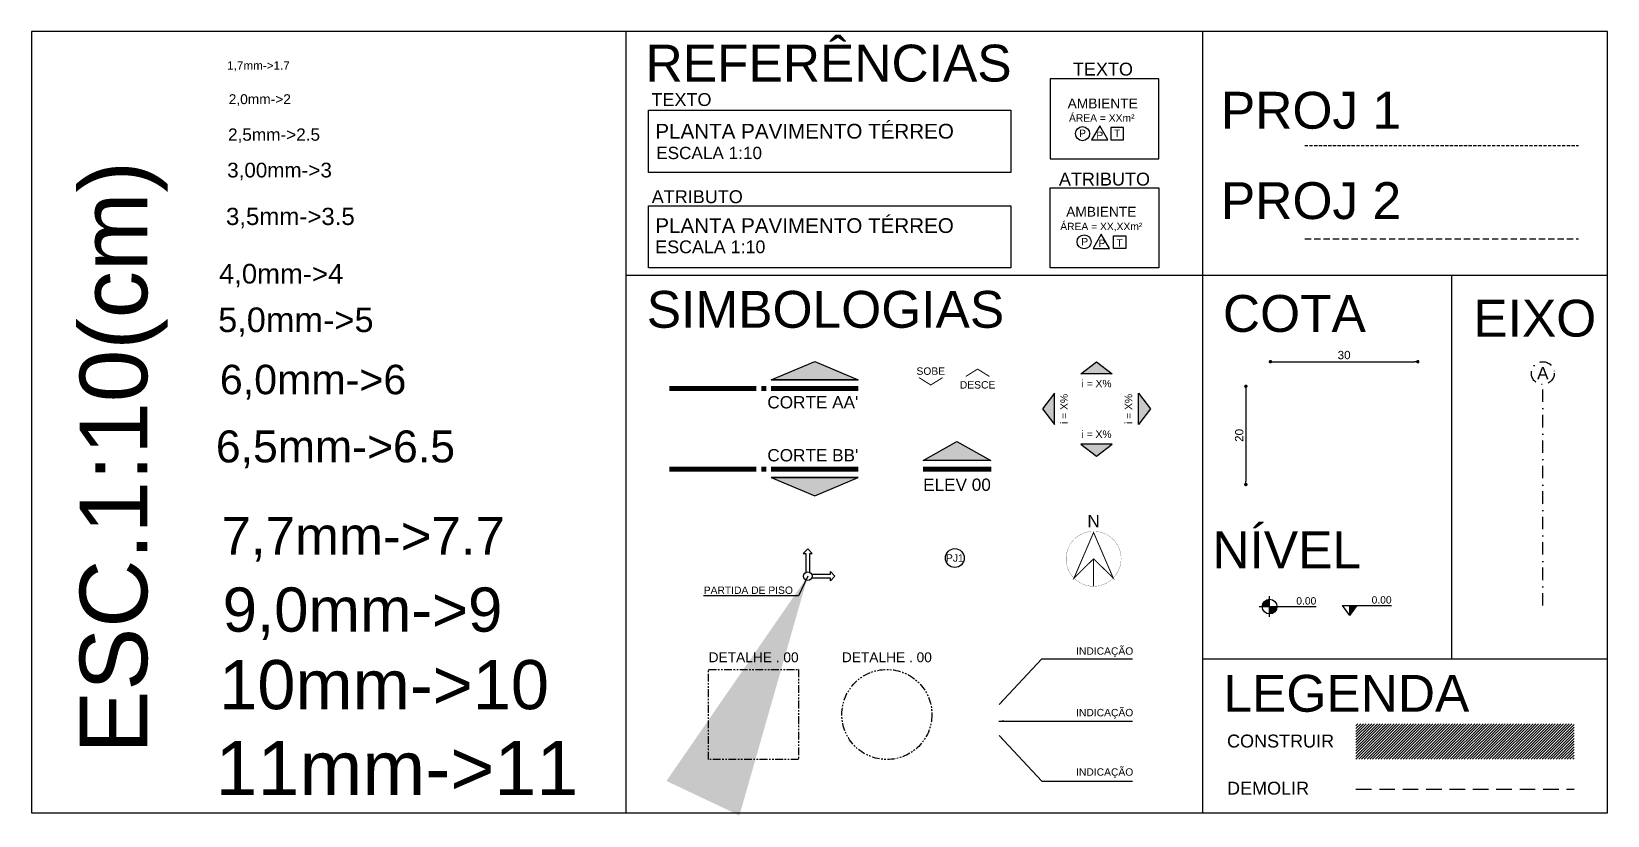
# Model space of a CAD drawing. Header units: millimetres. Extents: x 2839 to 75429, y 16062 to 42710.
# Drawn here: x 31486.9 to 31807.7, y 17172.3 to 17331.8 of the extents above; entities that cross this region are included whole.
import ezdxf
from ezdxf.enums import TextEntityAlignment as Align

# ---------------------------------------------------------------- set-up
doc = ezdxf.new("R2010")
doc.units = ezdxf.units.MM
for name, pattern in [('DASHDOTX2', [50.8, 25.4, -12.7, 0, -12.7]), ('DASHED', [19.05, 12.7, -6.35]), ('DASHED2', [9.525, 6.35, -3.175]), ('PHANTOM2', [31.75, 15.875, -3.175, 3.175, -3.175, 3.175, -3.175])]:
    doc.linetypes.add(name, pattern=pattern)
for name, color, linetype in [('ARQ_Construir', 150, 'Continuous'), ('ARQ_Cotas', 10, 'Continuous'), ('ARQ_Cotas de Nível', 10, 'Continuous'), ('ARQ_Demolir', 30, 'DASHED'), ('ARQ_Eixo', 10, 'DASHDOTX2'), ('ARQ_Indicações', 10, 'Continuous'), ('ARQ_Projeção 01', 1, 'DASHED2'), ('ARQ_Projeção 02', 2, 'DASHED'), ('ARQ_Simbologia', 50, 'Continuous'), ('ARQ_Texto', 7, 'Continuous')]:
    doc.layers.add(name, color=color, linetype=linetype)
doc.styles.add('100', font='arial.ttf', dxfattribs={"height": 31.25})
doc.styles.add('120', font='arial.ttf', dxfattribs={"height": 37.5})
doc.styles.add('140', font='arial.ttf', dxfattribs={"height": 43.75})
doc.styles.add('175', font='arial.ttf', dxfattribs={"height": 50})
doc.styles.add('200', font='arial.ttf', dxfattribs={"height": 62.5})
doc.styles.add('240', font='arial.ttf', dxfattribs={"height": 75})
doc.styles.add('290', font='arial.ttf', dxfattribs={"height": 81.25})
doc.styles.add('350', font='arial.ttf', dxfattribs={"height": 92.75})
doc.styles.add('400', font='arial.ttf', dxfattribs={"height": 112.5})
doc.styles.add('450', font='arial.ttf', dxfattribs={"height": 125})
doc.styles.add('500', font='arial.ttf', dxfattribs={"height": 137.5})
doc.styles.add('60', font='arial.ttf', dxfattribs={"height": 18.75})
doc.styles.add('80', font='arial.ttf', dxfattribs={"height": 25})
doc.styles.add('COTA', font='arial.ttf')
doc.dimstyles.new('esc_10', dxfattribs={"dimtxt": 1.7, "dimasz": 0.7, "dimexe": 1, "dimexo": 0.5, "dimgap": 0, "dimtad": 0, "dimzin": 12, "dimdsep": 46, "dimtxsty": 'COTA', "dimblk": 'DOT', "dimcen": 0.09, "dimse1": 1, "dimse2": 1, "dimclrd": 256, "dimclre": 256, "dimclrt": 7, "dimaunit": 1, "dimadec": 4, "dimazin": 0, "dimtfac": 0.024, "dimtix": 1, "dimtmove": 2, "dimatfit": 3, "dimfxl": 8, "dimtvp": 0.773333, "dimtolj": 1, "dimtzin": 12, "dimlwd": -1, "dimlwe": -1, "dimarcsym": 0})
doc.dimstyles.new('esc_50', dxfattribs={"dimtxt": 8.5, "dimasz": 3.5, "dimexe": 5, "dimexo": 2.5, "dimgap": 0, "dimtad": 0, "dimzin": 12, "dimdsep": 46, "dimtxsty": 'COTA', "dimblk": 'DOT', "dimcen": 0.09, "dimse1": 1, "dimse2": 1, "dimclrd": 256, "dimclre": 256, "dimclrt": 7, "dimaunit": 1, "dimadec": 4, "dimazin": 0, "dimtfac": 0.024, "dimtix": 1, "dimtmove": 2, "dimatfit": 3, "dimfxl": 8, "dimtvp": 0.773333, "dimtolj": 1, "dimtzin": 12, "dimlwd": -1, "dimlwe": -1, "dimarcsym": 0})

msp = doc.modelspace()

# ---------------------------------------------------------------- texts
at = {"layer": 'ARQ_Texto'}
for s, height, style, p in [('REFERÊNCIAS', 7.5, '120', (31611.874, 17321.644)), ('1,7mm->1.7', 1.7, '60', (31526.706, 17324.06)), ('TEXTO', 2.625, '120', (31698.866, 17322.857)), ('2,0mm->2', 2, '80', (31527.017, 17317.056)), ('TEXTO', 2.625, '120', (31613.068, 17316.666)), ('PROJ 1', 7.5, '120', (31728.999, 17312.049)), ('2,5mm->2.5', 2.5, '100', (31526.878, 17309.6)), ('PLANTA PAVIMENTO TÉRREO', 3, '120', (31613.86, 17310.034)), ('ESCALA 1:10', 2.5, '100', (31614.031, 17305.862)), ('3,00mm->3', 3, '120', (31526.707, 17302.122)), ('ATRIBUTO', 2.625, '120', (31696.017, 17300.473)), ('ATRIBUTO', 2.625, '120', (31613.13, 17296.896)), ('PROJ 2', 7.5, '120', (31728.999, 17293.66)), ('3,5mm->3.5', 3.5, '140', (31526.453, 17292.446)), ('4,0mm->4', 4, '175', (31525.037, 17280.532)), ('SIMBOLOGIAS', 7.5, '120', (31612.111, 17271.533)), ('COTA', 7.5, '120', (31729.402, 17270.698)), ('EIXO', 7.5, '120', (31780.376, 17269.731)), ('5,0mm->5', 5, '200', (31524.871, 17270.658)), ('6,0mm->6', 6, '240', (31525.208, 17258.007)), ('6,5mm->6.5', 6.5, '290', (31524.395, 17244.137)), ('7,7mm->7.7', 7.7, '350', (31525.551, 17225.353)), ('NÍVEL', 7.5, '120', (31727.251, 17222.595)), ('9,0mm->9', 9, '400', (31525.782, 17209.686)), ('PARTIDA DE PISO', 1.5, '60', (31623.709, 17217.375)), ('10mm->10', 10, '450', (31525.072, 17193.909)), ('LEGENDA', 7.5, '120', (31729.502, 17193.393)), ('11mm->11', 11, '500', (31524.325, 17176.44)), ('CONSTRUIR', 2.625, '120', (31730.242, 17186.118)), ('DEMOLIR', 2.625, '120', (31730.242, 17176.526))]:
    msp.add_text(s, height=height, dxfattribs=dict(at, style=style)).set_placement(p)
for s, height, style, p in [('AMBIENTE', 2, '80', (31704.938, 17316.187)), ('ÁREA = XXm²', 1.5, '60', (31704.738, 17313.48)), ('P', 1.5, '60', (31700.83, 17310.347)), ('P', 1.5, '60', (31704.334, 17309.948)), ('T', 1.5, '60', (31707.884, 17310.347)), ('SOBE', 1.5, '60', (31669.934, 17261.965)), ('DESCE', 1.5, '60', (31679.464, 17259.166)), ('i = X%%%', 1.5, '60', (31703.679, 17259.432)), ('i = X%%%', 1.5, '60', (31703.679, 17249.134)), ('ELEV 00', 2.5, '100', (31675.269, 17238.342)), ('DETALHE . 00', 2, '80', (31633.871, 17203.474)), ('DETALHE . 00', 2, '80', (31660.993, 17203.474))]:
    msp.add_text(s, height=height, dxfattribs=dict(at, style=style)).set_placement(p, align=Align.CENTER)
at = {"layer": 'ARQ_Texto', "style": '500'}
msp.add_text('ESC.1:10(cm)', height=13.75, rotation=90, dxfattribs=at).set_placement((31510.436, 17184.857))
at = {"layer": 'ARQ_Texto', "style": '100'}
msp.add_text('A', height=2.5, dxfattribs=at).set_placement((31794.522, 17262.298), align=Align.MIDDLE)
at = {"layer": 'ARQ_Texto'}
for s, height, style, p in [("CORTE AA'", 2.5, '100', (31655.178, 17255.124)), ("CORTE BB'", 2.5, '100', (31655.178, 17244.345)), ('0.00', 1.5, '60', (31748.417, 17215.204)), ('0.00', 1.5, '60', (31763.747, 17215.4))]:
    msp.add_text(s, height=height, dxfattribs=dict(at, style=style)).set_placement(p, align=Align.RIGHT)
at = {"layer": 'ARQ_Texto', "style": '60'}
for p in [(31697.828, 17255.018), (31710.934, 17255.017)]:
    msp.add_text('i = X%%%', height=1.5, rotation=90, dxfattribs=at).set_placement(p, align=Align.CENTER)
at = {"layer": 'ARQ_Texto', "char_height": 1.5, "attachment_point": 1, "style": '60'}
for insert, width in [((31699.513, 17206.497), 11.47057), ((31699.513, 17193.97), 11.4555), ((31699.513, 17181.879), 11.47057)]:
    msp.add_mtext('INDICAÇÃO', dxfattribs=dict(at, insert=insert, width=width))
at = {"layer": 'ARQ_Texto', "style": '60'}
msp.add_attdef('PJ1', text='', height=1.5, dxfattribs=at).set_placement((31674.83, 17224.672), align=Align.MIDDLE)

# ---------------------------------------------------------------- blocks, each defined once
blk = doc.blocks.new('_Dot')
at = {"color": 0, "linetype": 'ByBlock', "lineweight": -2}
blk.add_line((-0.5, 0), (-1, 0), dxfattribs=at)
at = {"color": 0, "linetype": 'ByBlock', "const_width": 0.5}
blk.add_lwpolyline([(-0.25, 0, 1), (0.25, 0, 1)], format="xyb", close=True, dxfattribs=at)
blk = doc.blocks.new('*D38')
at = {"layer": 'ARQ_Cotas'}
blk.add_line((31739.77, 17264.63), (31768.37, 17264.63), dxfattribs=at)
at = {"layer": 'DEFPOINTS', "color": 0}
for p in [(31769.07, 17264.63), (31739.07, 17259.63), (31769.07, 17259.63)]:
    blk.add_point(p, dxfattribs=at)
at = {"layer": 'ARQ_Cotas', "xscale": 0.7, "yscale": 0.7, "zscale": 0.7, "rotation": 180}
blk.add_blockref('_Dot', (31739.07, 17264.63), dxfattribs=at)
at = {"layer": 'ARQ_Cotas', "xscale": 0.7, "yscale": 0.7, "zscale": 0.7}
blk.add_blockref('_Dot', (31769.07, 17264.63), dxfattribs=at)
at = {"layer": 'ARQ_Cotas', "color": 7, "insert": (31754.07, 17265.97), "char_height": 1.7, "attachment_point": 5, "style": 'COTA'}
blk.add_mtext('\\A1;30', dxfattribs=at)
blk = doc.blocks.new('A$C061752A4')
h = blk.add_hatch(color=256)
h.paths.add_polyline_path([(2, 7.5, 0.414214), (-5.5, 0), (2, 0)])
h.paths.add_polyline_path([(9.5, 0), (2, 0), (2, -7.5, 0.414214)])
for p, q in [((2, -10.5), (2, 10.5)), ((-8.5, 0), (49.5, 0))]:
    blk.add_line(p, q)
blk.add_circle((2, 0), 7.5)
blk = doc.blocks.new('A$C53301501')
blk.add_hatch(color=256).paths.add_polyline_path([(7.5, 10), (0, 10), (0, 0)])
for p, q in [((-7.5, 10), (42.5, 10)), ((0, 0), (-7.5, 10)), ((0, 0), (0, 10)), ((0, 0), (7.5, 10))]:
    blk.add_line(p, q)
blk = doc.blocks.new('A$C291E434F')
for points in [[(2, 3.9), (2, 23.1), (4.6, 23.1), (0, 27.7), (-4.6, 23.1), (-2, 23.1), (-2, 3.9)], [(3.9, 2), (23.1, 2), (23.1, 4.6), (27.7, 0), (23.1, -4.6), (23.1, -2), (3.9, -2)]]:
    blk.add_lwpolyline(points)
blk.add_circle((0, 0), 4.34)
blk = doc.blocks.new('A$C164A0A55')
blk.add_hatch(color=256).paths.add_polyline_path([(16, 0), (-16, 0), (0, 12.2)])
for p, q in [((-16, 0), (0, 12.2)), ((16, 0), (-16, 0)), ((0, 12.2), (16, 0))]:
    blk.add_line(p, q)
at = {"layer": 'ARQ_Simbologia'}
blk.add_line((16, 0), (16, 0), dxfattribs=at)
blk = doc.blocks.new('*D39')
at = {"layer": 'ARQ_Cotas'}
blk.add_line((31734.07, 17258.93), (31734.07, 17240.33), dxfattribs=at)
at = {"layer": 'DEFPOINTS', "color": 0}
for p in [(31739.07, 17259.63), (31734.07, 17239.63), (31739.07, 17239.63)]:
    blk.add_point(p, dxfattribs=at)
at = {"layer": 'ARQ_Cotas', "xscale": 0.7, "yscale": 0.7, "zscale": 0.7}
for p, rotation in [((31734.07, 17259.63), 90), ((31734.07, 17239.63), 270)]:
    blk.add_blockref('_Dot', p, dxfattribs=dict(at, rotation=rotation))
at = {"layer": 'ARQ_Cotas', "color": 7, "insert": (31732.73, 17249.63), "char_height": 1.7, "attachment_point": 5, "rotation": 90, "style": 'COTA'}
blk.add_mtext('\\A1;20', dxfattribs=at)
blk = doc.blocks.new('IND-LOCAL-1')
at = {"layer": 'ARQ_Simbologia'}
blk.add_lwpolyline([(25.3, -32.6), (46.2, -32.6), (35.8, -14.5)], close=True, dxfattribs=at)
blk.add_lwpolyline([(67.2, -32.6), (51.1, -32.6), (51.1, -16.5), (67.2, -16.5), (67.2, -32.6)], dxfattribs=at)
blk.add_circle((13.9, -24.2), 8.93, dxfattribs=at)
at = {"layer": 'ARQ_Texto', "style": 'COTA'}
for tag, p, height in [('LOCAL', (-1.1, 17.9), 12.5), ('LOCAL-1', (-1.1, 0.4), 12.5), ('AREA', (1.5, -16.1), 7.5)]:
    blk.add_attdef(tag, p, '', height=height, dxfattribs=at)
for tag, p in [('PISO', (12.8, -25.2)), ('PAR', (35.2, -24.8)), ('TETO', (58.4, -25.4))]:
    blk.add_attdef(tag, text='', height=7.5, dxfattribs=at).set_placement(p, align=Align.MIDDLE)
blk = doc.blocks.new('IND-DESENHOS')
at = {"layer": 'ARQ_Texto', "style": 'COTA'}
for tag, p, height in [('DESENHO1', (0, 25), 20), ('DESENHO', (0, 0), 20), ('ESCALA', (0, -15), 10), ('AREA', (0, -30), 10)]:
    blk.add_attdef(tag, p, '', height=height, dxfattribs=at)
blk = doc.blocks.new('A$C5CB55066')
at = {"layer": 'ARQ_Simbologia'}
blk.add_hatch(color=256, dxfattribs=at).paths.add_polyline_path([(670, 195), (1113, 9), (226, 9)])
blk.add_line((226, 9), (1113, 9), dxfattribs=at)
blk.add_lwpolyline([(670, 195), (1113, 9), (226, 9)], close=True, dxfattribs=at)
at = {"layer": 'ARQ_Simbologia', "const_width": 50}
for points in [[(-811, -77), (76, -77)], [(176, -77), (126, -77)], [(1113, -77), (226, -77)]]:
    blk.add_lwpolyline(points, dxfattribs=at)
blk = doc.blocks.new('A$C4C9A12F2')
at = {"layer": 'ARQ_Simbologia'}
h = blk.add_hatch(color=256, dxfattribs=at)
h.paths.add_polyline_path([(30, 76), (376, -117), (-315, -117)])
edge = h.paths.add_edge_path(flags=17)
edge.add_line((376, -117), (-315, -117))
blk.add_line((376, -117), (-315, -117), dxfattribs=at)
blk.add_lwpolyline([(30, 76), (376, -117), (-315, -117)], close=True, dxfattribs=at)
at = {"layer": 'ARQ_Simbologia', "const_width": 50}
blk.add_lwpolyline([(-315, -204), (380, -204)], dxfattribs=at)
blk = doc.blocks.new('A$C51210F19')
at = {"layer": 'ARQ_Simbologia', "const_width": 0.8}
blk.add_lwpolyline([(-112.3, 2.1, 1), (111.7, 2.1, 1), (-112.3, 2.1, 1)], format="xyb", dxfattribs=at)
at = {"layer": 'ARQ_Simbologia', "const_width": 4}
for points in [[(-79.9, -76.2), (-0.3, 109.3), (79.5, -76), (-0.3, 2.1), (-79.9, -76.2)], [(-0.3, 2.1), (-0.3, -109.9)]]:
    blk.add_lwpolyline(points, dxfattribs=at)
blk = doc.blocks.new('A$C0C9F2F63')
at = {"layer": 'ARQ_Simbologia', "xscale": 0.25, "yscale": 0.25, "zscale": 0.25}
blk.add_blockref('A$C51210F19', (2.6, 0.6), dxfattribs=at)
at = {"layer": 'ARQ_Simbologia', "color": 7, "style": '100'}
blk.add_text('N', height=12.5, dxfattribs=at).set_placement((2.5, 33.3), align=Align.CENTER)

# ---------------------------------------------------------------- dimensions: what is measured, and where the dimension line sits
at = {"layer": 'ARQ_Cotas'}
dim = msp.add_linear_dim(base=(31769.07, 17264.63), p1=(31739.07, 17259.63), p2=(31769.07, 17259.63), dimstyle='esc_10', dxfattribs=at)
dim.commit()
dim.dimension.update_dxf_attribs({"geometry": '*D38', "text_midpoint": (31754.07, 17265.974)})
dim = msp.add_linear_dim(base=(31734.07, 17239.63), p1=(31739.07, 17259.63), p2=(31739.07, 17239.63), angle=270, dimstyle='esc_10', dxfattribs=at)
dim.commit()
dim.dimension.update_dxf_attribs({"geometry": '*D39', "text_midpoint": (31732.727, 17249.63)})

# ---------------------------------------------------------------- hatches: boundary and pattern name
at = {"layer": 'ARQ_Construir'}
h = msp.add_hatch(dxfattribs=at)
h.set_pattern_fill('_USER', color=256, scale=0.4, angle=45, style=0, pattern_type=0)
h.set_pattern_definition([(45, (31756.48284, 17183.7316), (-0.2828427, 0.2828427), [])])
h.paths.add_polyline_path([(31800.896, 17190.93), (31756.483, 17190.93), (31756.483, 17183.732), (31800.896, 17183.732)])

# ---------------------------------------------------------------- linework, layer by layer
for p, q in [((31607.912, 17172.806), (31607.912, 17331.82)), ((31725.301, 17172.806), (31725.301, 17331.82)), ((31607.912, 17282.272), (31807.688, 17282.272)), ((31775.965, 17282.272), (31775.965, 17204.167)), ((31725.301, 17204.167), (31807.688, 17204.167))]:
    msp.add_line(p, q)
for points in [[(31807.688, 17331.82), (31486.874, 17331.82), (31486.874, 17172.806), (31807.688, 17172.806)], [(31716.353, 17322.187), (31694.252, 17322.187), (31694.252, 17305.885), (31716.353, 17305.885)], [(31612.481, 17315.82), (31686.244, 17315.82), (31686.244, 17303.162), (31612.481, 17303.162)], [(31694.252, 17300.02), (31716.353, 17300.02), (31716.353, 17283.718), (31694.252, 17283.718)], [(31612.481, 17296.376), (31686.244, 17296.376), (31686.244, 17283.718), (31612.481, 17283.718)]]:
    msp.add_lwpolyline(points, close=True)
at = {"layer": 'ARQ_Demolir', "ltscale": 0.25}
msp.add_line((31756.483, 17177.636), (31800.896, 17177.636), dxfattribs=at)
at = {"layer": 'ARQ_Eixo', "ltscale": 0.1}
msp.add_line((31794.522, 17215.003), (31794.522, 17259.967), dxfattribs=at)
msp.add_circle((31794.522, 17262.298), 2.332, dxfattribs=at)
at = {"layer": 'ARQ_Indicações', "linetype": 'PHANTOM2', "ltscale": 0.1}
msp.add_lwpolyline([(31624.706, 17201.998), (31643.036, 17201.998), (31643.036, 17183.668), (31624.706, 17183.668)], close=True, dxfattribs=at)
at = {"layer": 'ARQ_Indicações'}
msp.add_circle((31674.83, 17224.672), 1.917, dxfattribs=at)
at = {"layer": 'ARQ_Indicações', "linetype": 'PHANTOM2', "ltscale": 0.1}
msp.add_circle((31660.993, 17192.833), 9.165, dxfattribs=at)
at = {"layer": 'ARQ_Projeção 01', "ltscale": 0.1}
msp.add_line((31746.085, 17308.609), (31801.801, 17308.609), dxfattribs=at)
at = {"layer": 'ARQ_Projeção 02', "ltscale": 0.1}
msp.add_line((31746.085, 17289.642), (31801.801, 17289.642), dxfattribs=at)
at = {"layer": 'ARQ_Simbologia'}
for points in [[(31706.006, 17309.75), (31704.334, 17312.646), (31702.662, 17309.75)], [(31706.598, 17309.75), (31709.171, 17309.75), (31709.171, 17312.323), (31706.598, 17312.323)]]:
    msp.add_lwpolyline(points, close=True, dxfattribs=at)
at = {"layer": 'ARQ_Simbologia', "const_width": 0.2}
for points in [[(31677.055, 17261.625), (31679.464, 17263.128), (31681.868, 17261.621)], [(31667.53, 17261.396), (31669.934, 17259.889), (31672.343, 17261.392)]]:
    msp.add_lwpolyline(points, dxfattribs=at)
at = {"layer": 'ARQ_Simbologia'}
msp.add_circle((31700.83, 17311.036), 1.429, dxfattribs=at)

# ---------------------------------------------------------------- block references
at = {"layer": 'ARQ_Cotas de Nível', "xscale": 0.2000000000043656, "yscale": 0.2000000000043656, "zscale": 0.2000000000000018}
for name, p in [('A$C061752A4', (31738.509, 17214.795)), ('A$C53301501', (31755.247, 17212.999))]:
    msp.add_blockref(name, p, dxfattribs=at)
at = {"layer": 'ARQ_Simbologia'}
for name, p, xscale, yscale, zscale in [('A$C5CB55066', (31632.917, 17260.737), 0.01999999999679858, 0.01999999999679858, 0.02000000000000018), ('A$C164A0A55', (31703.679, 17262.193), 0.2000000000043656, 0.2000000000043656, 0.2000000000000018), ('A$C4C9A12F2', (31674.665, 17246.86), 0.01999999999679858, 0.01999999999679858, 0.02000000000000018), ('A$C0C9F2F63', (31702.571, 17224.294), 0.2000000000043656, 0.2000000000043656, 0.2000000000000018), ('A$C291E434F', (31644.892, 17220.983), 0.2000000000043656, 0.2000000000043656, 0.2000000000000018)]:
    msp.add_blockref(name, p, dxfattribs=dict(at, xscale=xscale, yscale=yscale, zscale=zscale))
for name, p, xscale, yscale, zscale, rotation in [('A$C164A0A55', (31695.131, 17255.017), -0.2000000000043656, 0.2000000000043656, 0.2000000000000018, 90), ('A$C164A0A55', (31712.225, 17255.017), 0.2000000000043656, 0.2000000000043656, 0.2000000000000018, 270), ('A$C164A0A55', (31703.679, 17247.843), -0.2000000000043656, 0.2000000000043656, 0.2000000000000018, 180), ('A$C5CB55066', (31632.917, 17241.234), -0.01999999999679858, 0.01999999999679858, 0.02000000000000018, 180)]:
    msp.add_blockref(name, p, dxfattribs=dict(at, xscale=xscale, yscale=yscale, zscale=zscale, rotation=rotation))
at = {"layer": 'ARQ_Texto'}
ref = msp.add_blockref('IND-LOCAL-1', (31698.921, 17292.897), dxfattribs=dict(at, xscale=0.1599999999962165, yscale=0.1599999999962165, zscale=0.1600000000000015))
ref.add_attrib('LOCAL-1', 'AMBIENTE', dxfattribs={"height": 2, "style": 'COTA'}).set_placement((31704.645, 17295.153), align=Align.MIDDLE)
ref.add_attrib('AREA', 'ÁREA = XX,XXm²', dxfattribs={"height": 1.5, "style": 'COTA'}).set_placement((31704.645, 17292.216), align=Align.MIDDLE)
ref.add_attrib('TETO', 'P', dxfattribs={"height": 1.5, "style": 'COTA'}).set_placement((31704.791, 17288.745), align=Align.MIDDLE)
ref.add_attrib('PAR', 'T', dxfattribs={"height": 1.5, "style": 'COTA'}).set_placement((31708.377, 17288.806), align=Align.MIDDLE)
ref.add_attrib('PISO', 'P', dxfattribs={"height": 1.5, "style": 'COTA'}).set_placement((31701.265, 17289.056), align=Align.MIDDLE)
ref = msp.add_blockref('IND-DESENHOS', (31613.852, 17290.828), dxfattribs=dict(at, xscale=0.4000000000014552, yscale=0.4000000000014552, zscale=0.4000000000000037))
ref.add_attrib('DESENHO', 'PLANTA PAVIMENTO TÉRREO', (31613.852, 17290.828), dxfattribs={"height": 3, "style": 'COTA'})
ref.add_attrib('ESCALA', 'ESCALA 1:10', (31613.852, 17286.705), dxfattribs={"height": 2.6, "style": 'COTA'})

msp.set_redraw_order([(e.dxf.handle, doc.entitydb.next_handle()) for e in msp.query("TEXT MTEXT ATTDEF DIMENSION ARC_DIMENSION")])  # texts and dimensions are drawn at this point

# ---------------------------------------------------------------- leaders
at = {"layer": 'ARQ_Indicações'}
for points, dimstyle, override in [([(31644.911, 17221.005), (31643.011, 17216.983), (31623.695, 17216.983)], 'esc_50', {"dimasz": 50}), ([(31683.852, 17194.84), (31692.52, 17204.167), (31710.984, 17204.167)], 'esc_10', {"dimasz": 1}), ([(31683.816, 17191.506), (31710.968, 17191.506)], 'esc_10', {"dimasz": 1}), ([(31683.852, 17188.576), (31692.52, 17179.249), (31710.984, 17179.249)], 'esc_10', {"dimasz": 1})]:
    msp.add_leader(points, dimstyle=dimstyle, override=override, dxfattribs=at)

doc.saveas('drawing.dxf')
